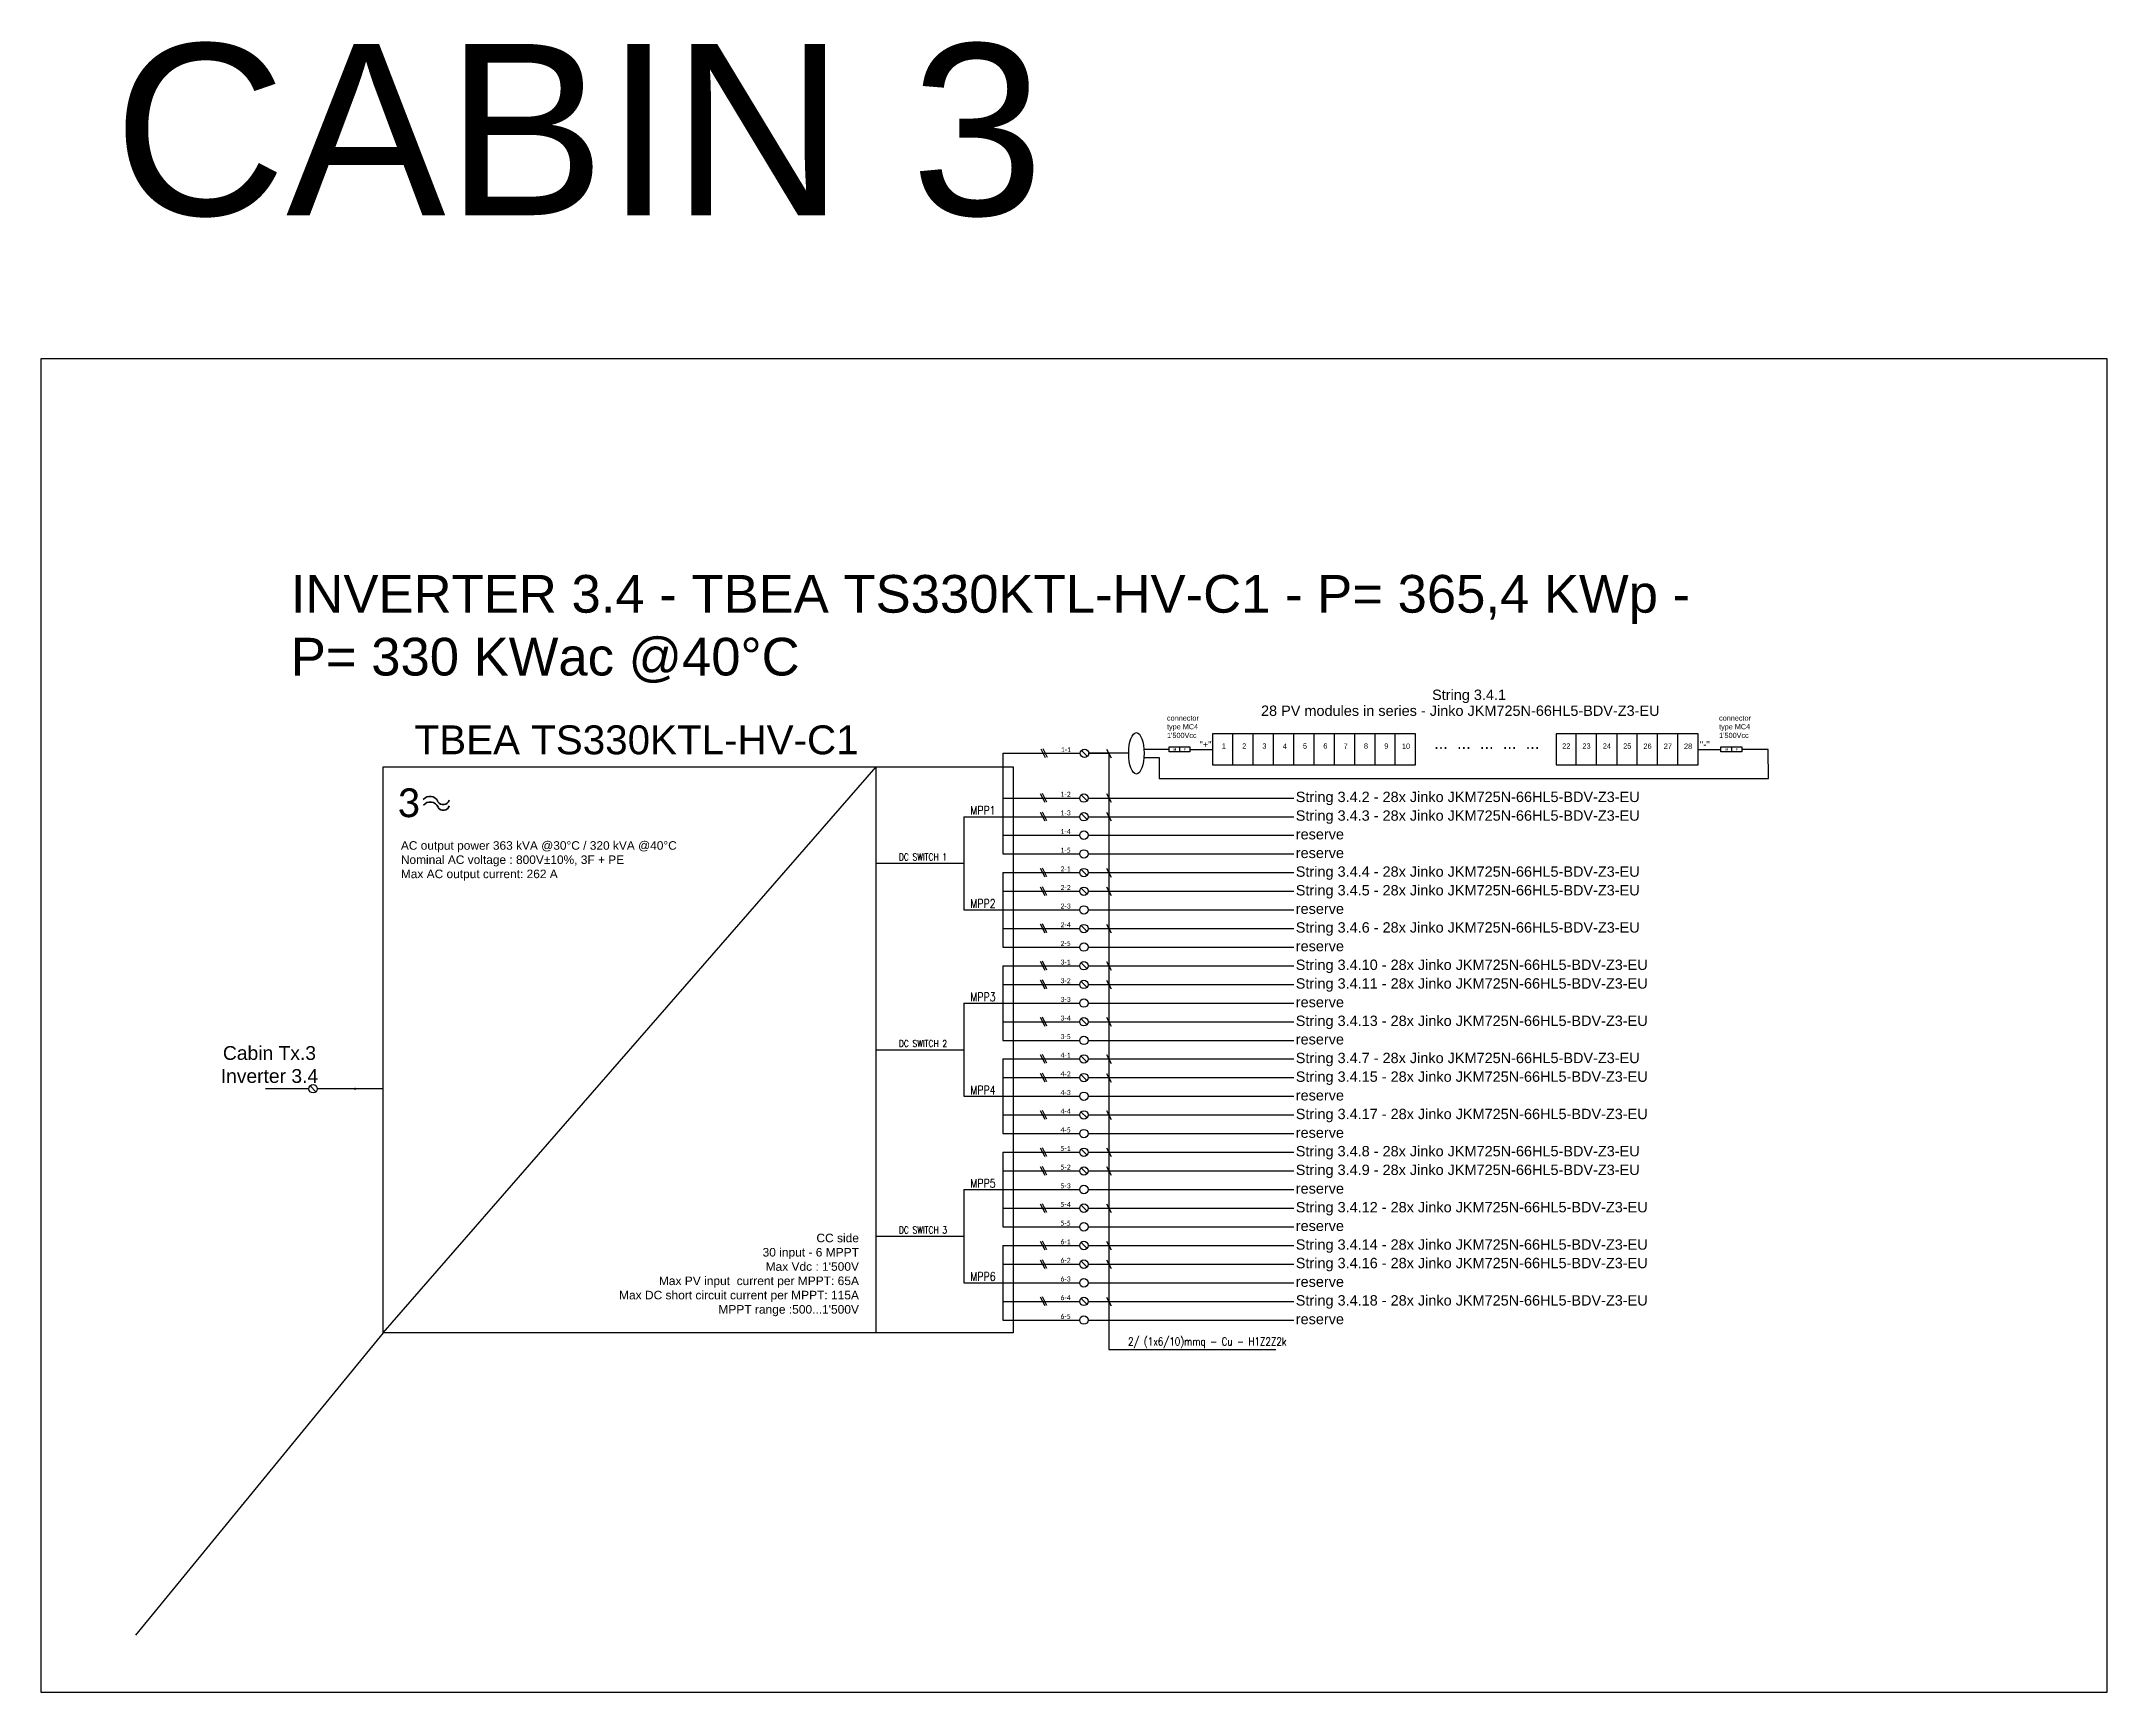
# Model space of a CAD drawing. Header units: millimetres. Extents: x 14856 to 141494, y 133975 to 167686.
# Drawn here: x 57822 to 69884, y 133975 to 143614 of the extents above; entities that cross this region are included whole.
import ezdxf

# ---------------------------------------------------------------- set-up
doc = ezdxf.new("R2010")
doc.units = ezdxf.units.MM
doc.linetypes.add('TRATTEGGIATA', pattern=[19.05, 12.7, -6.35])
doc.layers.add('-Testi', color=1, linetype='Continuous')
doc.layers.add('TRATTEGGIATA', color=40, linetype='TRATTEGGIATA')
doc.styles.add('Legend', font='calibri.ttf')
doc.styles.add('SIMPLEX', font='SIMPLEX', dxfattribs={"width": 0.8})
doc.styles.get("Standard").update_dxf_attribs({"font": 'arial.ttf'})

# ---------------------------------------------------------------- blocks, each defined once
blk = doc.blocks.new('P00102')
at = {"color": 1, "linetype": 'ByBlock', "lineweight": 25}
for p, q in [((0, 4), (-4, -4)), ((2, 4), (-2, -4)), ((4, 4), (0, -4))]:
    blk.add_line(p, q, dxfattribs=at)
blk = doc.blocks.new('P00')
at = {"color": 1}
for points in [[(-19, 26), (7, -25)], [(20, -25), (-6, 26)]]:
    blk.add_lwpolyline(points, dxfattribs=at)

msp = doc.modelspace()

# ---------------------------------------------------------------- linework, layer by layer
for points in [[(64662, 139572), (64662, 139390), (65848, 139390), (65848, 139572), (64662, 139572)], [(64781, 139390), (64781, 139572)], [(64899, 139390), (64899, 139571)], [(65018, 139389), (65018, 139571)], [(65136, 139390), (65136, 139572)], [(65255, 139390), (65255, 139571)], [(65374, 139389), (65374, 139571)], [(65492, 139390), (65492, 139572)], [(65611, 139390), (65611, 139571)], [(65729, 139389), (65729, 139571)], [(66668, 139572), (66668, 139390), (67498, 139390), (67498, 139572), (66668, 139572)], [(66786, 139390), (66786, 139572)], [(66905, 139390), (66905, 139571)], [(67024, 139389), (67024, 139571)], [(67142, 139390), (67142, 139572)], [(67261, 139390), (67261, 139571)], [(67261, 139390), (67261, 139571)], [(67379, 139389), (67379, 139571)], [(67379, 139389), (67379, 139571)], [(67498, 139390), (67498, 139572)], [(63437, 139458), (63437, 138871)], [(63932, 139440), (63897, 139475)], [(63936, 139458), (64056, 139458), (64056, 135978)], [(64043, 139483), (64069, 139432)], [(64043, 139483), (64069, 139432)], [(64469, 139496), (64469, 139466)], [(64529, 139481), (64662, 139481)], [(67498, 139481), (67631, 139481)], [(67692, 139496), (67692, 139466)], [(59818, 136075), (62697, 139379)], [(62697, 136075), (62697, 139379)], [(63929, 139180), (63894, 139215)], [(64043, 139223), (64069, 139172)], [(63209, 139088), (63437, 139088)], [(63209, 139088), (63209, 138544)], [(63929, 139071), (63894, 139106)], [(64043, 139114), (64069, 139063)], [(62697, 138816), (63209, 138816)], [(63437, 138762), (63437, 138327)], [(63929, 138745), (63894, 138779)], [(64043, 138787), (64069, 138736)], [(63929, 138636), (63894, 138670)], [(64043, 138679), (64069, 138628)], [(63209, 138544), (63437, 138544)], [(63929, 138418), (63894, 138453)], [(64043, 138461), (64069, 138410)], [(63929, 138200), (63894, 138235)], [(64043, 138243), (64069, 138192)], [(63437, 138218), (63437, 137782)], [(63929, 138091), (63894, 138126)], [(64043, 138134), (64069, 138083)], [(63209, 138000), (63437, 138000)], [(63209, 138000), (63209, 137456)], [(63929, 137874), (63894, 137909)], [(64043, 137917), (64069, 137866)], [(62697, 137728), (63209, 137728)], [(63437, 137674), (63437, 137238)], [(63929, 137656), (63894, 137691)], [(64043, 137699), (64069, 137648)], [(59426, 137483), (59392, 137517)], [(63929, 137547), (63894, 137582)], [(64043, 137590), (64069, 137539)], [(59818, 137500), (59434, 137500)], [(63209, 137456), (63437, 137456)], [(63929, 137330), (63894, 137364)], [(64043, 137373), (64069, 137321)], [(63929, 137112), (63894, 137147)], [(64043, 137155), (64069, 137104)], [(63437, 137129), (63437, 136694)], [(63929, 137003), (63894, 137038)], [(64043, 137046), (64069, 136995)], [(63209, 136912), (63437, 136912)], [(63209, 136912), (63209, 136367)], [(63929, 136785), (63894, 136820)], [(64043, 136828), (64069, 136777)], [(62697, 136640), (63209, 136640)], [(63437, 136585), (63437, 136150)], [(63929, 136568), (63894, 136603)], [(64043, 136611), (64069, 136560)], [(63929, 136459), (63894, 136494)], [(64043, 136502), (64069, 136451)], [(63209, 136367), (63437, 136367)], [(63929, 136241), (63894, 136276)], [(64043, 136284), (64069, 136233)], [(64056, 135978), (65031, 135978)]]:
    msp.add_lwpolyline(points)
at = {"color": 40, "linetype": 'Continuous'}
for points in [[(63437, 139458), (63890, 139458)], [(63437, 139197), (63887, 139197)], [(63936, 139197), (65136, 139197)], [(63437, 139088), (63887, 139088)], [(63936, 139088), (65136, 139088)], [(63437, 138762), (63887, 138762)], [(63936, 138762), (65136, 138762)], [(63437, 138653), (63887, 138653)], [(63936, 138653), (65136, 138653)], [(63437, 138435), (63887, 138435)], [(63936, 138435), (65136, 138435)], [(63437, 138218), (63887, 138218)], [(63437, 138109), (63887, 138109)], [(63936, 138218), (65136, 138218)], [(63936, 138109), (65136, 138109)], [(63437, 137891), (63887, 137891)], [(63936, 137891), (65136, 137891)], [(63437, 137674), (63887, 137674)], [(63936, 137674), (65136, 137674)], [(63437, 137565), (63887, 137565)], [(63936, 137565), (65136, 137565)]]:
    msp.add_lwpolyline(points, dxfattribs=at)
at = {"color": 40}
for points in [[(64172, 139458), (63939, 139458)], [(64262, 139483), (64407, 139483)], [(64262, 139433), (64351, 139433), (64351, 139311), (67908, 139311), (67907, 139481), (67753, 139481)]]:
    msp.add_lwpolyline(points, dxfattribs=at)
for points in [[(64408, 139496), (64529, 139496), (64529, 139466), (64408, 139466)], [(67631, 139496), (67753, 139496), (67753, 139466), (67631, 139466)], [(59818, 139379), (63498, 139379), (63498, 136075), (59818, 136075)]]:
    msp.add_lwpolyline(points, close=True)
at = {"color": 8, "linetype": 'Continuous'}
for points in [[(63437, 138980), (63887, 138980)], [(63936, 138980), (65136, 138980)], [(63437, 138871), (63887, 138871)], [(63936, 138871), (65136, 138871)], [(63437, 138544), (63887, 138544)], [(63936, 138544), (65136, 138544)], [(63437, 138327), (63887, 138327)], [(63936, 138327), (65136, 138327)], [(63437, 138000), (63887, 138000)], [(63936, 138000), (65136, 138000)], [(63437, 137782), (63887, 137782)], [(63936, 137782), (65136, 137782)], [(63437, 137456), (63887, 137456)], [(63936, 137456), (65136, 137456)], [(63437, 137238), (63887, 137238)], [(63936, 137238), (65136, 137238)], [(63437, 136912), (63887, 136912)], [(63936, 136912), (65136, 136912)], [(63437, 136694), (63887, 136694)], [(63936, 136694), (65136, 136694)], [(63437, 136367), (63887, 136367)], [(63936, 136367), (65136, 136367)], [(63437, 136150), (63887, 136150)], [(63936, 136150), (65136, 136150)]]:
    msp.add_lwpolyline(points, dxfattribs=at)
at = {"color": 4}
msp.add_lwpolyline([(59384, 137500), (59132, 137500)], dxfattribs=at)
at = {"color": 7}
for centre in [(63914, 139458), (63911, 139197), (63911, 139088), (63911, 138762), (63911, 138653), (63911, 138435), (63911, 138218), (63911, 138109), (63911, 137891), (63911, 137674), (63911, 137565), (63911, 137347), (63911, 137129), (63911, 137020), (63911, 136803), (63911, 136585), (63911, 136476), (63911, 136259)]:
    msp.add_circle(centre, 24.6, dxfattribs=at)
at = {"color": 8}
for centre in [(63911, 138980), (63911, 138871), (63911, 138544), (63911, 138327), (63911, 138000), (63911, 137782), (63911, 137456), (63911, 137238), (63911, 136912), (63911, 136694), (63911, 136367), (63911, 136150)]:
    msp.add_circle(centre, 24.6, dxfattribs=at)
msp.add_circle((59409, 137500), 24.6)
at = {"lineweight": 35}
for centre, radius, start, end in [((60092, 139157), 50.1, 22.5771, 141.9874), ((60093, 139124), 50.1, 22.5771, 141.9874), ((60169, 139195), 36.5, 211.9962, 342.6174), ((60170, 139162), 36.5, 211.9962, 342.6174)]:
    msp.add_arc(centre, radius, start, end, dxfattribs=at)
msp.add_ellipse((64217, 139458), major_axis=(0, -121), ratio=0.370747)
at = {"layer": 'Defpoints', "color": 1}
msp.add_line((59818, 136075), (58373, 134311), dxfattribs=at)
msp.add_lwpolyline([(57822, 141762), (69884, 141762), (69884, 133975), (57822, 133975)], close=True, dxfattribs=at)
at = {"layer": 'TRATTEGGIATA', "color": 40, "linetype": 'Continuous', "ltscale": 0.5}
for points in [[(63437, 137347), (63887, 137347)], [(63936, 137347), (65136, 137347)], [(63437, 137129), (63887, 137129)], [(63437, 137020), (63887, 137020)], [(63936, 137129), (65136, 137129)], [(63936, 137020), (65136, 137020)], [(63437, 136803), (63887, 136803)], [(63936, 136803), (65136, 136803)], [(63437, 136585), (63887, 136585)], [(63936, 136585), (65136, 136585)], [(63437, 136476), (63887, 136476)], [(63936, 136476), (65136, 136476)], [(63437, 136259), (63887, 136259)], [(63936, 136259), (65136, 136259)]]:
    msp.add_lwpolyline(points, dxfattribs=at)

# ---------------------------------------------------------------- block references
for name, p in [('P00', (63678, 139458)), ('P00', (63675, 139197)), ('P00', (63675, 139089)), ('P00', (63675, 138762)), ('P00', (63675, 138653)), ('P00', (63675, 138436)), ('P00', (63675, 138218)), ('P00', (63675, 138109)), ('P00', (63675, 137891)), ('P00', (63675, 137674)), ('P00102', (59654, 137500)), ('P00', (63675, 137565)), ('P00', (63675, 137347)), ('P00', (63675, 137129)), ('P00', (63675, 137021)), ('P00', (63675, 136803)), ('P00', (63675, 136585)), ('P00', (63675, 136476)), ('P00', (63675, 136259))]:
    msp.add_blockref(name, p)

# ---------------------------------------------------------------- texts
at = {"layer": '-Testi', "color": 7, "attachment_point": 5, "style": 'SIMPLEX'}
for s, insert, char_height, width in [('MPP1', (63321, 139125), 50, 54.43), ('DC SWITCH 1', (62971, 138853), 40, 391.73), ('MPP2', (63321, 138581), 50, 54.43), ('MPP3', (63321, 138036), 50, 54.43), ('DC SWITCH 2', (62971, 137764), 40, 391.73), ('MPP4', (63321, 137492), 50, 54.43), ('MPP5', (63321, 136948), 50, 54.43), ('DC SWITCH 3', (62971, 136676), 40, 391.73), ('MPP6', (63321, 136404), 50, 54.43), ('2/ (1x6/10)mmq - Cu - H1Z2Z2k', (64631, 136017), 46.62, 1811.15)]:
    msp.add_mtext(s, dxfattribs=dict(at, insert=insert, char_height=char_height, width=width))
for s, insert, char_height, width, attachment_point in [('CABIN 3', (58243, 143599), 1000, 9076.37, 1), ('INVERTER 3.4 - TBEA TS330KTL-HV-C1 - P= 365,4 KWp - P= 330 KWac @40°C', (59279, 140499), 220, 8459.92, 1), ("connector type MC4\\P1'500Vcc", (64396, 139679), 30.34, 266.35, 1), ('28 PV modules in series - Jinko JKM725N-6{\\C7;6HL5-B}DV-Z3-EU', (64945, 139737), 60.44, 2681.98, 1), ("connector type MC4\\P1'500Vcc", (67620, 139679), 30.34, 266.35, 1), ('TBEA TS330KTL-HV-C1', (60002, 139621), 168.7, 3487.59, 1), ('\\pxql;{\\fArial|b1|i0|c0|p34;M}', (64433, 139488), 13.78, 16.7, 1), ('\\pxql;{\\fArial|b1|i0|c0|p34;F}', (64494, 139488), 13.78, 16.7, 1), ("''+''", (64585, 139529), 38.1, 72.4, 1), ('1 ', (64716, 139516), 30.8, 30.84, 1), ('2 ', (64835, 139516), 30.8, 30.84, 1), ('3 ', (64953, 139516), 30.8, 30.84, 1), ('4 ', (65072, 139515), 30.8, 30.84, 1), ('5 ', (65190, 139516), 30.8, 30.84, 1), ('6 ', (65309, 139516), 30.8, 30.84, 1), ('7 ', (65427, 139515), 30.8, 30.84, 1), ('8 ', (65546, 139516), 30.8, 30.84, 1), ('9 ', (65665, 139516), 30.8, 30.84, 1), ('10 ', (65768, 139515), 30.8, 30.84, 1), ('...  ...  ...  ...  ... ', (65956, 139553), 68.89, 747.03, 1), ('22 ', (66704, 139516), 30.8, 30.84, 1), ('23 ', (66822, 139516), 30.8, 30.84, 1), ('24 ', (66941, 139516), 30.8, 30.84, 1), ('25 ', (67060, 139516), 30.8, 30.84, 1), ('26 ', (67178, 139515), 30.8, 30.84, 1), ('27', (67297, 139515), 30.8, 30.84, 1), ('28 ', (67415, 139515), 30.8, 30.84, 1), ("''-''", (67507, 139529), 38.1, 72.4, 1), ('\\pxql;{\\fArial|b1|i0|c0|p34;M}', (67657, 139488), 13.78, 16.7, 1), ('\\pxql;{\\fArial|b1|i0|c0|p34;F}', (67717, 139488), 13.78, 16.7, 1), ('AC output power 363 kVA @30°C / 320 kVA @40°C\\PNominal AC voltage : 800V±10%, 3F + PE \\PMax AC output current: 262 A', (59922, 138945), 49.77, 2205.22, 1), ('\\pxqc;Cabin Tx.3\\PInverter 3.4', (58699, 137749), 80.48, 910.84, 1), ("CC side\\P30 input - 6 MPPT \\PMax Vdc : 1'500V\\PMax PV input  current per MPPT: 65A\\PMax DC short circuit current per MPPT: 115A \\PMPPT range :500...1'500V ", (62597, 136654), 50, 1795.44, 3)]:
    msp.add_mtext(s, dxfattribs=dict(insert=insert, char_height=char_height, width=width, attachment_point=attachment_point))
at = {"color": 7, "char_height": 60.44, "width": 4500, "attachment_point": 1}
for s, insert in [('String 3.4.1', (65944, 139830)), ('String 3.4.2 - 28x Jinko JKM725N-66HL5-BDV-Z3-EU', (65148, 139234)), ('String 3.4.3 - 28x Jinko JKM725N-66HL5-BDV-Z3-EU', (65148, 139125)), ('String 3.4.4 - 28x Jinko JKM725N-66HL5-BDV-Z3-EU', (65148, 138798)), ('String 3.4.5 - 28x Jinko JKM725N-66HL5-BDV-Z3-EU', (65148, 138689)), ('String 3.4.6 - 28x Jinko JKM725N-66HL5-BDV-Z3-EU', (65148, 138472)), ('String 3.4.10 - 28x Jinko JKM725N-66HL5-BDV-Z3-EU', (65148, 138254)), ('String 3.4.11 - 28x Jinko JKM725N-66HL5-BDV-Z3-EU', (65148, 138145)), ('String 3.4.13 - 28x Jinko JKM725N-66HL5-BDV-Z3-EU', (65148, 137927)), ('String 3.4.7 - 28x Jinko JKM725N-66HL5-BDV-Z3-EU', (65148, 137710)), ('String 3.4.15 - 28x Jinko JKM725N-66HL5-BDV-Z3-EU', (65148, 137601)), ('String 3.4.17 - 28x Jinko JKM725N-66HL5-BDV-Z3-EU', (65148, 137383)), ('String 3.4.8 - 28x Jinko JKM725N-66HL5-BDV-Z3-EU', (65148, 137166)), ('String 3.4.9 - 28x Jinko JKM725N-66HL5-BDV-Z3-EU', (65148, 137057)), ('String 3.4.12 - 28x Jinko JKM725N-66HL5-BDV-Z3-EU', (65148, 136839)), ('String 3.4.14 - 28x Jinko JKM725N-66HL5-BDV-Z3-EU', (65148, 136621)), ('String 3.4.16 - 28x Jinko JKM725N-66HL5-BDV-Z3-EU', (65148, 136513)), ('String 3.4.18 - 28x Jinko JKM725N-66HL5-BDV-Z3-EU', (65148, 136295))]:
    msp.add_mtext(s, dxfattribs=dict(at, insert=insert))
at = {"color": 7, "char_height": 28.9, "width": 87.84, "attachment_point": 1, "style": 'Legend'}
for s, insert in [('1-1', (63776, 139494)), ('1-2', (63774, 139234)), ('1-3', (63774, 139125)), ('2-1', (63774, 138798)), ('2-2', (63774, 138689)), ('2-4', (63774, 138472)), ('3-1', (63774, 138254)), ('3-2', (63774, 138145)), ('3-4', (63774, 137927)), ('4-1', (63774, 137710)), ('4-2', (63774, 137601)), ('4-4', (63774, 137383)), ('5-1', (63774, 137166)), ('5-2', (63774, 137057)), ('5-4', (63774, 136839)), ('6-1', (63774, 136621)), ('6-2', (63774, 136513)), ('6-4', (63774, 136295))]:
    msp.add_mtext(s, dxfattribs=dict(at, insert=insert))
at = {"insert": (59900, 139254), "char_height": 169, "width": 2757.72, "attachment_point": 1, "style": 'Legend'}
msp.add_mtext('3', dxfattribs=at)
at = {"color": 8, "char_height": 28.9, "width": 87.84, "attachment_point": 1, "style": 'Legend'}
for s, insert in [('1-4', (63774, 139016)), ('1-5', (63774, 138907)), ('2-3', (63774, 138581)), ('2-5', (63774, 138363)), ('3-3', (63774, 138036)), ('3-5', (63774, 137819)), ('4-3', (63774, 137492)), ('4-5', (63774, 137274)), ('5-3', (63774, 136948)), ('5-5', (63774, 136730)), ('6-3', (63774, 136404)), ('6-5', (63774, 136186))]:
    msp.add_mtext(s, dxfattribs=dict(at, insert=insert))
at = {"color": 8, "char_height": 60.4, "width": 4500, "attachment_point": 1}
for insert in [(65148, 139016), (65148, 138907), (65148, 138581), (65148, 138363), (65148, 138036), (65148, 137819), (65148, 137492), (65148, 137274), (65148, 136948), (65148, 136730), (65148, 136404), (65148, 136186)]:
    msp.add_mtext('reserve', dxfattribs=dict(at, insert=insert))

doc.saveas('drawing.dxf')
